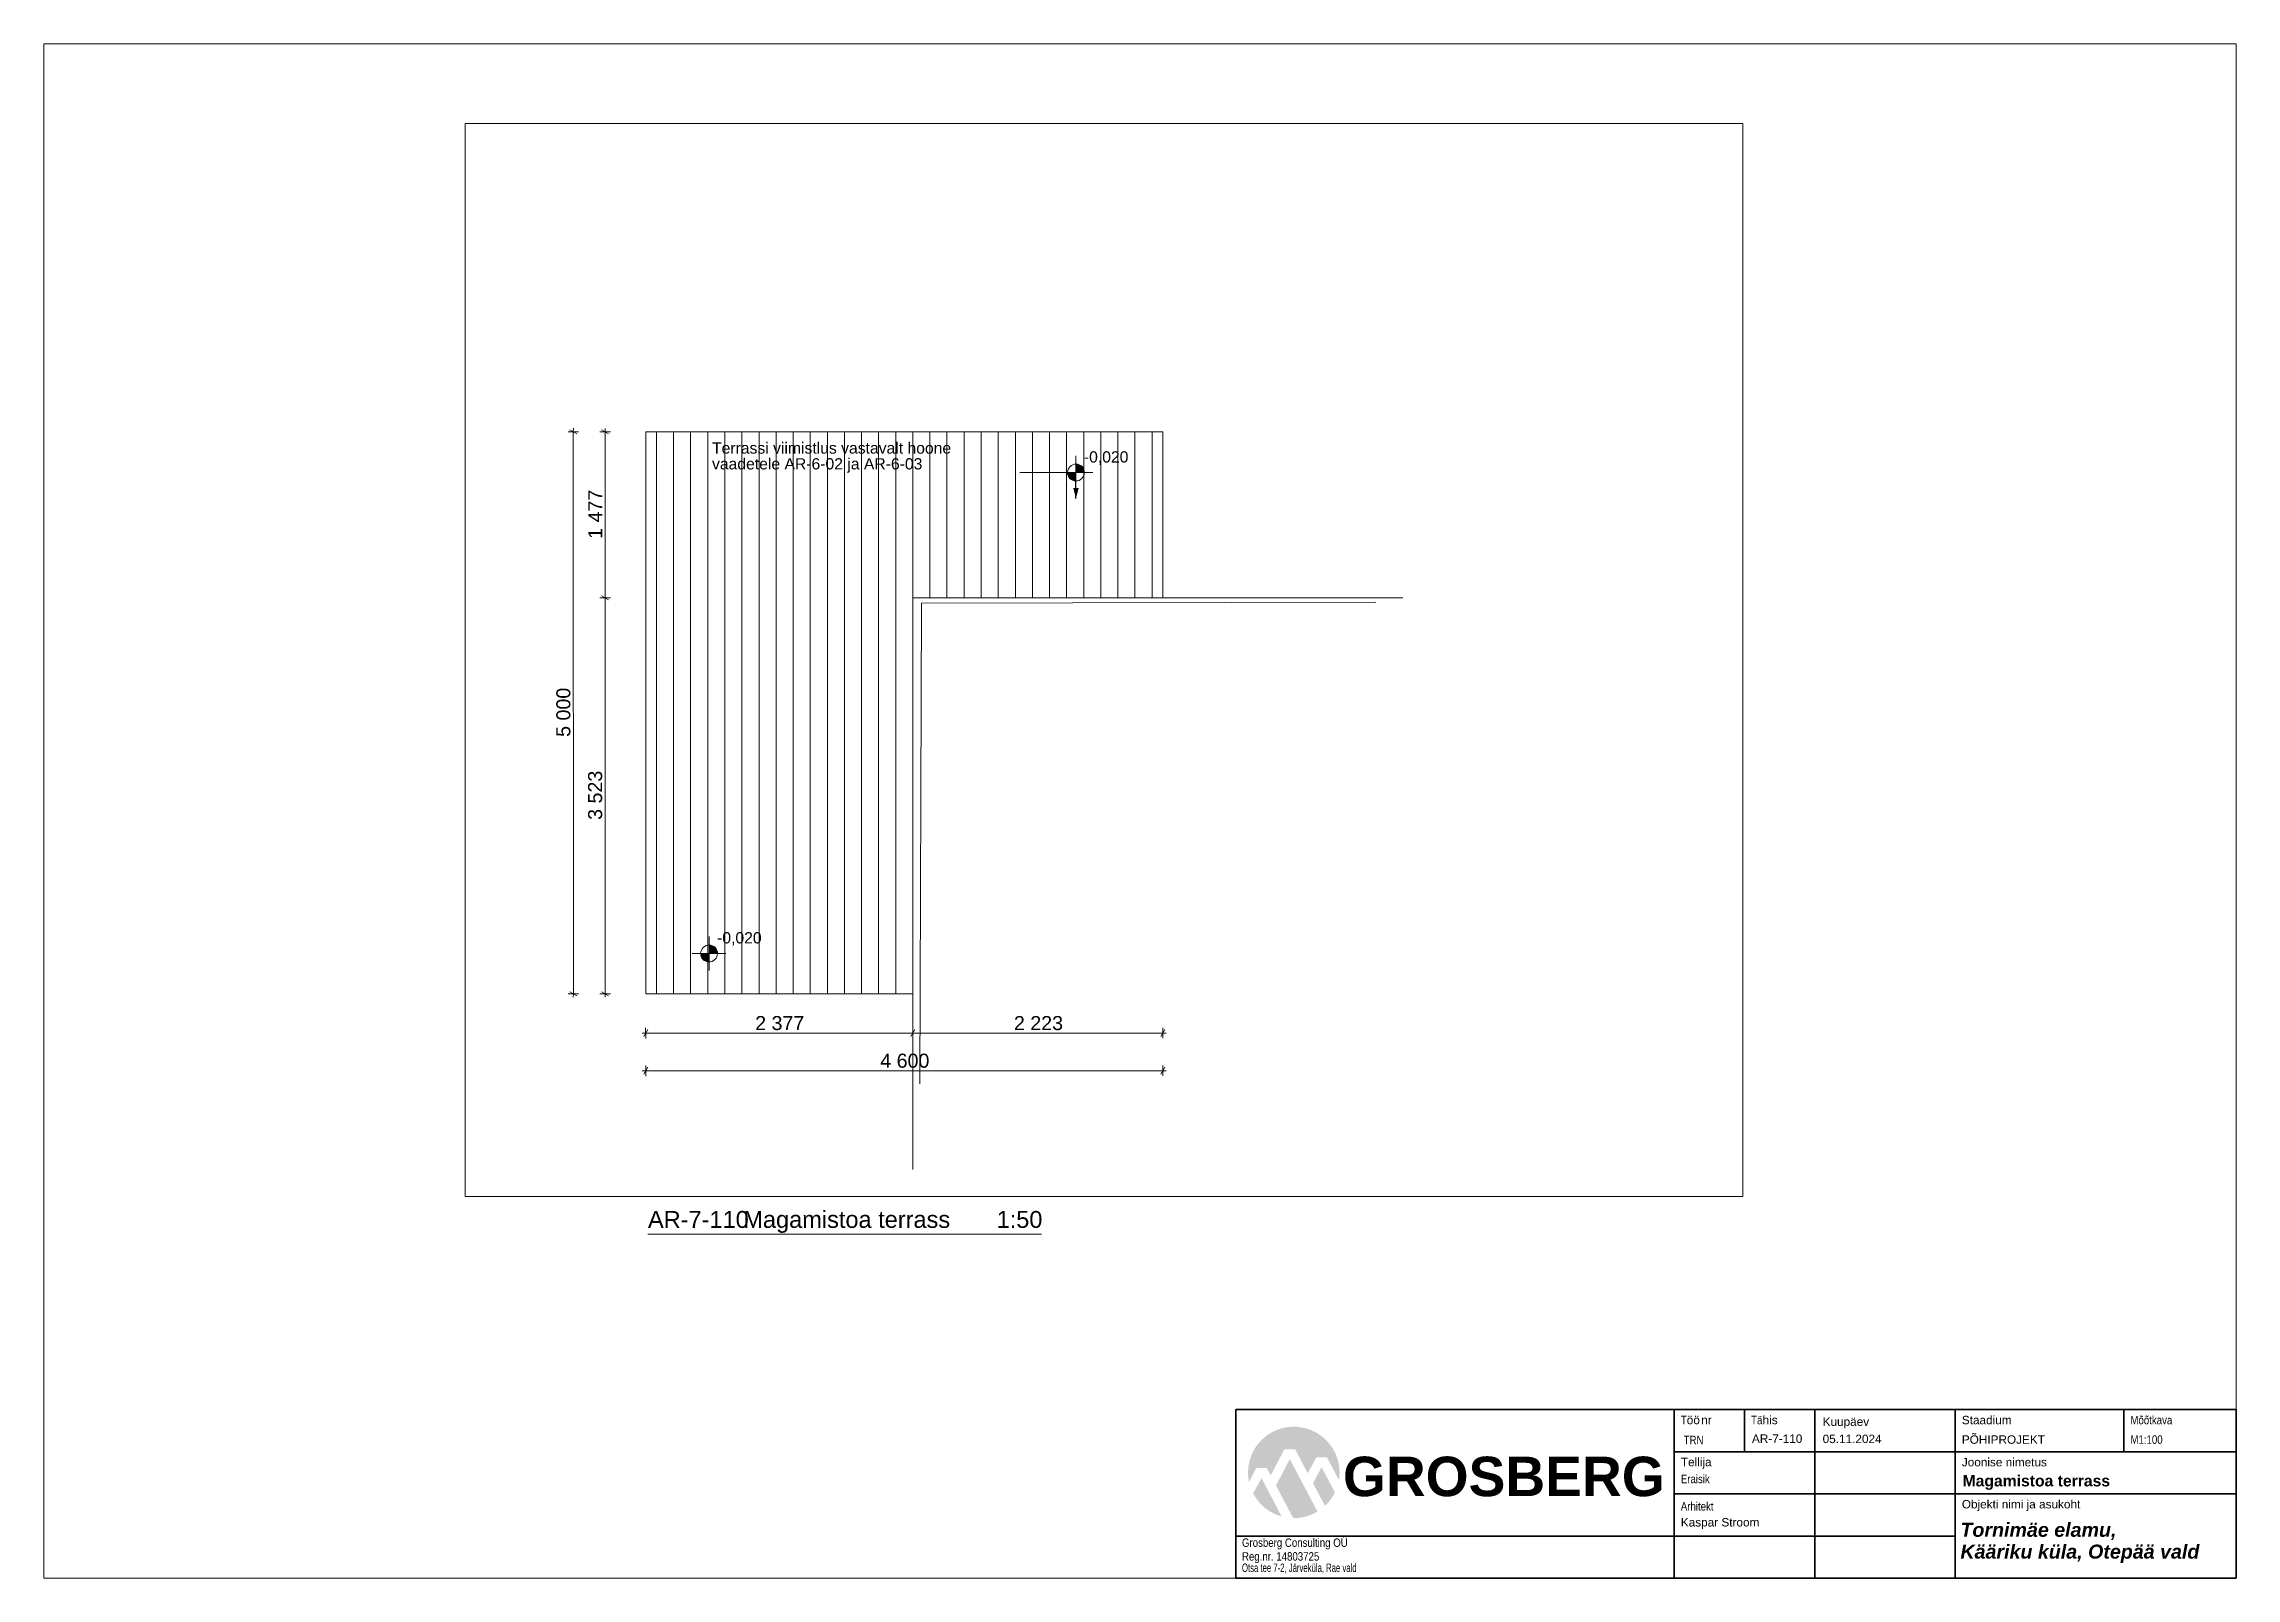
# Paper-space layout 'TRN_PP_AR-7-10_V01_Magamistoa-terrass' of a CAD drawing. Header units: millimetres. Extents: x 20 to 410, y 14 to 287.
# The model-space entities are those that its viewports show. They can reach past a viewport. Long polylines and large blocks are cut down to what shows.
import ezdxf

# ---------------------------------------------------------------- set-up
doc = ezdxf.new("R2010")
doc.units = ezdxf.units.MM
doc.header["$MEASUREMENT"] = 0
for name, pattern in [('Dashed', [211.666667, 105.833333, -105.833333]), ('Double Dashed', [546.805537, 264.583325, -105.833328, 70.555556, -105.833328]), ('Wipeout_Contour', [1000, 0, -1000])]:
    doc.linetypes.add(name, pattern=pattern)
for name, color, linetype, lineweight in [('0_Pen_No__1', 7, 'Continuous', 13), ('Annotation - General_Pen_No__1', 7, 'Continuous', 13), ('Annotation - Text.AR#1_Pen_No__21', 7, 'Continuous', 35), ('Dimensioning - General_Pen_No__1', 7, 'Continuous', 13), ('Drawing & Figure_Pen_No__1', 7, 'Continuous', 13), ('Drawing & Figure_Pen_No__7', 7, 'Continuous', 35), ('New_0_Pen_No__1', 7, 'Continuous', 13), ('New_0_Pen_No__2', 8, 'Continuous', 15), ('New_2D Drafting - General_Pen_No__1', 7, 'Continuous', 13), ('New_2D Drafting - General_Pen_No__19', 255, 'Continuous', 0), ('New_2D Drafting - General_Pen_No__2', 8, 'Continuous', 15), ('New_Dimensioning - General_Pen_No__1', 7, 'Continuous', 13), ('New_Interior - Furniture _Pen_No__1', 7, 'Continuous', 13), ('New_Structural - Bearing_Pen_No__1', 7, 'Continuous', 13), ('New_Structural - Bearing_Pen_No__101', 252, 'Continuous', 13), ('New_Structural - Bearing_Pen_No__19', 255, 'Continuous', 0)]:
    doc.layers.add(name, color=color, linetype=linetype, lineweight=lineweight)
doc.layers.add('Dimensioning - General', color=7, linetype='Continuous')
doc.layers.add('New_Structural - Bearing', color=7, linetype='Continuous')
for name, color, linetype, lineweight, true_color in [('Drawing & Figure_Pen_No__109', 7, 'Continuous', 13, 0xb4e4dc), ('Drawing & Figure_Pen_No__69', 7, 'Continuous', 20, 0x71cebe), ('New_Structural - Bearing_Pen_No__102', 7, 'Continuous', 13, 0xcccccc), ('New_Structural - Bearing_Pen_No__87', 7, 'Continuous', 20, 0x6a6a6a), ('New_Structural - Grid_Pen_No__61', 7, 'Continuous', 20, 0x6a6a6a)]:
    doc.layers.add(name, color=color, linetype=linetype, lineweight=lineweight, true_color=true_color)
doc.layers.add('NonPlottable_Drawing & Figure', color=7, linetype='Continuous', plot=False)
doc.styles.add('GENERATED_STYLE_1', font='')
doc.styles.add('GENERATED_STYLE_2', font='')
doc.styles.add('GENERATED_STYLE_3', font='')
doc.styles.add('GENERATED_STYLE_4', font='')
doc.styles.get('GENERATED_STYLE_1').set_extended_font_data('Arial')
doc.styles.get('GENERATED_STYLE_2').set_extended_font_data('Arial Narrow')
doc.styles.get('GENERATED_STYLE_3').set_extended_font_data('Arial', italic=True, bold=True)
doc.styles.get('GENERATED_STYLE_4').set_extended_font_data('Arial', bold=True)
doc.dimstyles.new('GENERATED_STYLE__1', dxfattribs={"dimtxt": 125, "dimasz": 47.5, "dimexe": 0.18, "dimexo": 0.0625, "dimgap": 0, "dimtad": 1, "dimdec": 0, "dimzin": 0, "dimdsep": 46, "dimtxsty": 'GENERATED_STYLE_1', "dimblk": 'ARROWHEAD_2', "dimblk1": 'ARROWHEAD_2', "dimblk2": 'ARROWHEAD_2', "dimcen": 0.09, "dimse1": 1, "dimse2": 1, "dimclrd": 7, "dimclre": 7, "dimclrt": 7, "dimadec": 0, "dimazin": 0, "dimtfac": 1, "dimtdec": 4, "dimtmove": 0, "dimatfit": 3, "dimfxl": 0, "dimtolj": 1, "dimtzin": 0, "dimarcsym": 0})
doc.dimstyles.new('GENERATED_STYLE__2', dxfattribs={"dimtxt": 0.18, "dimasz": 91.2, "dimexe": 0.18, "dimexo": 0.0625, "dimgap": 0, "dimtad": 0, "dimtih": 1, "dimtoh": 1, "dimdec": 4, "dimzin": 0, "dimdsep": 46, "dimcen": 0.09, "dimadec": 0, "dimazin": 0, "dimtfac": 1, "dimtdec": 4, "dimtmove": 0, "dimatfit": 3, "dimldrblk": 'ARROWHEAD_5', "dimfxl": 0, "dimtolj": 1, "dimtzin": 0, "dimarcsym": 0})

psp = doc.layouts.new('TRN_PP_AR-7-10_V01_Magamistoa-terrass')

# ---------------------------------------------------------------- texts
at = {"layer": 'Annotation - Text.AR#1_Pen_No__21', "color": 7, "linetype": 'Continuous', "lineweight": 35, "attachment_point": 1}
for s, insert, char_height, line_spacing_factor, style in [('\\A1;{\\pql;\\fArial|b1|i0|c0|p34;\\P\\pql;\\fArial|b0|i0|c0|p34;AR-7-110}', (323.86, 42.19), 1.5, 1.048214, 'GENERATED_STYLE_4'), ('\\A1;{\\pql;\\fArial|b0|i0|c0|p34;K\\fArial|b0|i0|c0|p34;uupäev\\P\\pql;\\fArial|b0|i0|c0|p34;05.11.2024}', (336.44, 42.59), 1.5, 1.222382, 'GENERATED_STYLE_1'), ('\\A1;{\\pql;\\fArial|b1|i0|c0|p34;\\P\\pql;\\fArial|b1|i0|c0|p34;Magamistoa terrass}', (361.33, 35.82), 2, 1.047912, 'GENERATED_STYLE_4')]:
    psp.add_mtext(s, dxfattribs=dict(at, insert=insert, char_height=char_height, line_spacing_factor=line_spacing_factor, style=style))
at = {"layer": 'Drawing & Figure_Pen_No__1', "color": 7, "lineweight": 13, "char_height": 3, "attachment_point": 1, "style": 'GENERATED_STYLE_1'}
for s, insert in [('\\A1;{\\pql;\\pt0;\\fArial|b0|i0|c0|p34;AR-7-110}', (127.47, 79.33)), ('\\A1;{\\pql;\\pt0;\\fArial|b0|i0|c0|p34;Magamistoa terrass}', (144.43, 79.33)), ('\\A1;{\\pql;\\pt0;\\fArial|b0|i0|c0|p34;1:50}', (189.49, 79.33))]:
    psp.add_mtext(s, dxfattribs=dict(at, insert=insert))
at = {"layer": 'Drawing & Figure_Pen_No__1', "color": 7, "linetype": 'Continuous', "lineweight": 13, "insert": (360.95, 16.72), "char_height": 2.5, "attachment_point": 7, "line_spacing_factor": 0.931425, "style": 'GENERATED_STYLE_3'}
psp.add_mtext('\\A1;{\\pql;\\fArial|b1|i1|c0|p34;Tornimäe \\fArial|b1|i1|c0|p34;elamu\\fArial|b1|i1|c0|p34;, \\P\\pql;\\fArial|b1|i1|c0|p34;Kääriku küla, Otepää vald}', dxfattribs=at)
at = {"layer": 'Drawing & Figure_Pen_No__69', "color": 123, "linetype": 'Continuous', "lineweight": 20, "true_color": 0x71cebe, "insert": (251.11, 28.49), "char_height": 7.0227, "attachment_point": 7, "style": 'GENERATED_STYLE_4'}
psp.add_mtext('\\A1;{\\pql;\\fArial|b1|i0|c0|p34;GROSBERG}', dxfattribs=at)
at = {"layer": 'Drawing & Figure_Pen_No__7', "color": 7, "linetype": 'Continuous', "lineweight": 35, "char_height": 1.4996, "attachment_point": 7}
for s, insert, style in [('\\A1;{\\pql;\\fArial|b0|i0|c0|p34;his}', (325.76, 41.37), 'GENERATED_STYLE_1'), ('\\A1;{\\pql;\\fArial|b0|i0|c0|p34;Staadium}', (361.2, 41.36), 'GENERATED_STYLE_1'), ('\\A1;{\\pql;\\fArial Narrow|b0|i0|c0|p34;Mõõtkava}', (391.19, 41.36), 'GENERATED_STYLE_2'), ('\\A1;{\\pql;\\fArial Narrow|b0|i0|c0|p34;T}', (311.21, 41.39), 'GENERATED_STYLE_2'), ('\\A1;{\\pql;\\fArial Narrow|b0|i0|c0|p34;TRN}', (311.71, 37.83), 'GENERATED_STYLE_2'), ('\\A1;{\\pql;\\fArial|b0|i0|c0|p34;öö}', (312.27, 41.37), 'GENERATED_STYLE_1'), ('\\A1;{\\pql;\\fArial|b0|i0|c0|p34; nr}', (314.25, 41.39), 'GENERATED_STYLE_1'), ('\\A1;{\\pql;\\fArial Narrow|b0|i0|c0|p34;T}', (323.71, 41.39), 'GENERATED_STYLE_2'), ('\\A1;{\\pql;\\fArial Narrow|b0|i0|c0|p34;ä}', (324.77, 41.36), 'GENERATED_STYLE_2'), ('\\A1;{\\pql;\\fArial|b0|i0|c0|p34;PÕHI\\fArial|b0|i0|c0|p34;PROJEKT}', (361.2, 37.89), 'GENERATED_STYLE_1'), ('\\A1;{\\pql;\\fArial Narrow|b0|i0|c0|p34;M1:100}', (391.19, 37.89), 'GENERATED_STYLE_2'), ('\\A1;{\\pql;\\fArial|b0|i0|c0|p34;Tellija}', (311.21, 33.46), 'GENERATED_STYLE_1'), ('\\A1;{\\pql;\\fArial|b0|i0|c0|p34;Joonise nimetus}', (361.2, 33.87), 'GENERATED_STYLE_1'), ('\\A1;{\\pql;\\fArial Narrow|b0|i0|c0|p34;Eraisik}', (311.21, 30.88), 'GENERATED_STYLE_2'), ('\\A1;{\\pql;\\fArial Narrow|b0|i0|c0|p34;A\\fArial Narrow|b0|i0|c0|p34;rhitekt}', (311.21, 26.01), 'GENERATED_STYLE_2'), ('\\A1;{\\pql;\\fArial|b0|i0|c0|p34;Objekti nimi ja asukoht}', (361.2, 25.96), 'GENERATED_STYLE_1'), ('\\A1;{\\pql;\\fArial|b0|i0|c0|p34;Kaspar Stroom}', (311.21, 22.74), 'GENERATED_STYLE_1'), ('\\A1;{\\pql;\\fArial Narrow|b0|i0|c0|p34;Grosberg Consulting OÜ}', (233.14, 19.12), 'GENERATED_STYLE_2'), ('\\A1;{\\W0.800000x;\\pql;\\fArial Narrow|b0|i0|c0|p34;Otsa tee 7-2, Järveküla, Rae vald}', (233.14, 14.82), 'GENERATED_STYLE_2'), ('\\A1;{\\pql;\\fArial Narrow|b0|i0|c0|p34;Reg.nr. 14803725}', (233.14, 16.67), 'GENERATED_STYLE_2')]:
    psp.add_mtext(s, dxfattribs=dict(at, insert=insert, style=style))

msp = doc.modelspace()

# ---------------------------------------------------------------- texts
at = {"layer": 'New_0_Pen_No__1', "color": 7, "linetype": 'Continuous', "lineweight": 13, "insert": (1315.8, 6344.6), "char_height": 100, "width": 2737.244, "attachment_point": 7, "rotation": 57.28022, "line_spacing_factor": 0.842563, "style": 'GENERATED_STYLE_1'}
msp.add_mtext('\\A1;{\\pql;\\fArial|b0|i0|c0|p34;Terrassi viimistlus vastavalt hoone vaadetele AR-6-02 ja AR-6-03}', dxfattribs=at)
at = {"layer": 'New_Dimensioning - General_Pen_No__1', "color": 7, "lineweight": 13, "char_height": 100, "attachment_point": 7, "rotation": 57.28022, "style": 'GENERATED_STYLE_1'}
for insert in [(3042.4, 9166.9), (4878.2, 4109.5)]:
    msp.add_mtext('\\A1;{\\pql;\\fArial|b0|i0|c0|p34;-0,020}', dxfattribs=dict(at, insert=insert))

# ---------------------------------------------------------------- blocks, each defined once
blk = doc.blocks.new('*X1')
at = {"layer": 'New_Structural - Bearing_Pen_No__1', "color": 7, "linetype": 'Continuous', "lineweight": 13}
for p, q in [((3873, 1369), (3878, 1355)), ((3876, 1375), (3890, 1376)), ((3754, 1185), (3760, 1170)), ((3758, 1190), (3773, 1191)), ((3771, 1211), (3777, 1196)), ((3775, 1216), (3790, 1218)), ((3788, 1238), (3794, 1223)), ((3792, 1243), (3807, 1244)), ((3805, 1264), (3811, 1249)), ((3809, 1269), (3824, 1270)), ((3822, 1290), (3828, 1276)), ((3826, 1296), (3841, 1297)), ((3839, 1317), (3845, 1302)), ((3842, 1322), (3858, 1323)), ((3856, 1343), (3861, 1328)), ((3859, 1348), (3875, 1349)), ((3622, 979), (3638, 980)), ((3636, 1000), (3641, 986)), ((3639, 1006), (3655, 1007)), ((3653, 1027), (3658, 1012)), ((3656, 1032), (3672, 1033)), ((3670, 1053), (3675, 1038)), ((3673, 1058), (3689, 1059)), ((3687, 1079), (3692, 1065)), ((3690, 1085), (3706, 1086)), ((3704, 1106), (3709, 1091)), ((3707, 1111), (3723, 1112)), ((3721, 1132), (3726, 1117)), ((3724, 1137), (3740, 1138)), ((3737, 1158), (3743, 1144)), ((3741, 1164), (3756, 1165)), ((3500, 789), (3506, 775)), ((3504, 795), (3519, 796)), ((3517, 816), (3523, 801)), ((3521, 821), (3536, 822)), ((3534, 842), (3540, 827)), ((3538, 847), (3553, 849)), ((3551, 868), (3557, 854)), ((3555, 874), (3570, 875)), ((3568, 895), (3574, 880)), ((3571, 900), (3587, 901)), ((3585, 921), (3590, 907)), ((3588, 926), (3604, 928)), ((3602, 948), (3607, 933)), ((3605, 953), (3621, 954)), ((3619, 974), (3624, 959)), ((3382, 605), (3387, 590)), ((3385, 610), (3401, 611)), ((3399, 631), (3404, 617)), ((3402, 636), (3418, 638)), ((3416, 658), (3421, 643)), ((3419, 663), (3435, 664)), ((3433, 684), (3438, 669)), ((3436, 689), (3452, 690)), ((3450, 710), (3455, 696)), ((3453, 716), (3469, 717)), ((3466, 737), (3472, 722)), ((3470, 742), (3485, 743)), ((3483, 763), (3489, 748)), ((3487, 768), (3502, 769)), ((3246, 394), (3252, 379)), ((3250, 399), (3265, 400)), ((3263, 420), (3269, 406)), ((3267, 426), (3282, 427)), ((3280, 447), (3286, 432)), ((3284, 452), (3299, 453)), ((3297, 473), (3303, 458)), ((3300, 478), (3316, 479)), ((3314, 499), (3319, 485)), ((3317, 505), (3333, 506)), ((3331, 526), (3336, 511)), ((3334, 531), (3350, 532)), ((3348, 552), (3353, 537)), ((3351, 557), (3367, 559)), ((3365, 578), (3370, 564)), ((3368, 584), (3384, 585)), ((3128, 209), (3133, 195)), ((3131, 215), (3147, 216)), ((3145, 236), (3150, 221)), ((3148, 241), (3164, 242)), ((3162, 262), (3167, 247)), ((3165, 267), (3181, 269)), ((3179, 289), (3184, 274)), ((3182, 294), (3198, 295)), ((3195, 315), (3201, 300)), ((3199, 320), (3214, 321)), ((3212, 341), (3218, 327)), ((3216, 347), (3231, 348)), ((3229, 368), (3235, 353)), ((3233, 373), (3248, 374)), ((2996, 4), (3011, 5)), ((3009, 25), (3015, 10)), ((3013, 30), (3028, 31)), ((3026, 51), (3032, 37)), ((3029, 57), (3045, 58)), ((3043, 78), (3048, 63)), ((3046, 83), (3062, 84)), ((3060, 104), (3065, 89)), ((3063, 109), (3079, 110)), ((3077, 130), (3082, 116)), ((3080, 136), (3096, 137)), ((3094, 157), (3099, 142)), ((3097, 162), (3113, 163)), ((3111, 183), (3116, 168)), ((3114, 188), (3130, 189)), ((2874, -186), (2879, -201)), ((2877, -181), (2893, -180)), ((2891, -160), (2896, -174)), ((2894, -154), (2910, -153)), ((2908, -133), (2913, -148)), ((2911, -128), (2927, -127)), ((2924, -107), (2930, -122)), ((2928, -102), (2943, -101)), ((2941, -81), (2947, -95)), ((2945, -75), (2960, -74)), ((2958, -54), (2964, -69)), ((2962, -49), (2977, -48)), ((2975, -28), (2981, -43)), ((2979, -23), (2994, -21)), ((2992, -1), (2998, -16)), ((2755, -371), (2761, -385)), ((2759, -365), (2774, -364)), ((2772, -344), (2778, -359)), ((2775, -339), (2791, -338)), ((2789, -318), (2794, -332)), ((2792, -313), (2808, -311)), ((2806, -291), (2811, -306)), ((2809, -286), (2825, -285)), ((2823, -265), (2828, -280)), ((2826, -260), (2842, -259)), ((2840, -239), (2845, -253)), ((2843, -233), (2859, -232)), ((2857, -212), (2862, -227)), ((2860, -207), (2876, -206)), ((2620, -581), (2625, -596)), ((2623, -576), (2639, -575)), ((2637, -555), (2642, -570)), ((2640, -550), (2656, -549)), ((2653, -529), (2659, -543)), ((2657, -523), (2673, -522)), ((2670, -502), (2676, -517)), ((2674, -497), (2689, -496)), ((2687, -476), (2693, -491)), ((2691, -471), (2706, -470)), ((2704, -450), (2710, -464)), ((2708, -444), (2723, -443)), ((2721, -423), (2727, -438)), ((2725, -418), (2740, -417)), ((2738, -397), (2744, -412)), ((2742, -392), (2757, -390)), ((2501, -766), (2507, -781)), ((2504, -761), (2520, -760)), ((2518, -740), (2523, -754)), ((2521, -734), (2537, -733)), ((2535, -713), (2540, -728)), ((2538, -708), (2554, -707)), ((2552, -687), (2557, -702)), ((2555, -682), (2571, -680)), ((2569, -661), (2574, -675)), ((2572, -655), (2588, -654)), ((2586, -634), (2591, -649)), ((2589, -629), (2605, -628)), ((2603, -608), (2608, -622)), ((2606, -603), (2622, -601)), ((2369, -972), (2385, -970)), ((2383, -950), (2388, -965)), ((2386, -945), (2402, -944)), ((2399, -924), (2405, -939)), ((2403, -919), (2418, -918)), ((2416, -898), (2422, -912)), ((2420, -892), (2435, -891)), ((2433, -871), (2439, -886)), ((2437, -866), (2452, -865)), ((2450, -845), (2456, -860)), ((2454, -840), (2469, -839)), ((2467, -819), (2473, -833)), ((2471, -813), (2486, -812)), ((2484, -792), (2490, -807)), ((2488, -787), (2503, -786)), ((2349, -1003), (2354, -1018)), ((2351, -1023), (2351, -1023)), ((2352, -998), (2368, -997)), ((2366, -977), (2371, -992))]:
    blk.add_line(p, q, dxfattribs=at)
for centre, start, end in [((3858, 1364), 20.4103, 274.1501), ((3875, 1390), 162.2068, 274.1501), ((3740, 1179), 20.4103, 274.1501), ((3757, 1206), 20.4103, 274.1501), ((3774, 1232), 20.4103, 274.1501), ((3775, 1176), 200.4103, 327.2802), ((3775, 1176), 327.2802, 94.1501), ((3791, 1258), 20.4103, 274.1501), ((3791, 1202), 200.4103, 327.2802), ((3791, 1202), 327.2802, 94.1501), ((3807, 1285), 20.4103, 274.1501), ((3808, 1228), 200.4103, 327.2802), ((3808, 1228), 327.2802, 94.1501), ((3824, 1311), 20.4103, 274.1501), ((3825, 1255), 200.4103, 327.2802), ((3825, 1255), 327.2802, 94.1501), ((3841, 1338), 20.4103, 274.1501), ((3842, 1281), 200.4103, 327.2802), ((3842, 1281), 327.2802, 94.1501), ((3859, 1307), 200.4103, 327.2802), ((3859, 1307), 327.2802, 94.1501), ((3876, 1334), 200.4103, 327.2802), ((3876, 1334), 327.2802, 94.1501), ((3893, 1360), 200.4103, 327.2802), ((3893, 1360), 327.2802, 15.2182), ((3604, 968), 20.4103, 274.1501), ((3621, 995), 20.4103, 274.1501), ((3638, 1021), 20.4103, 274.1501), ((3639, 965), 327.2802, 94.1501), ((3655, 1048), 20.4103, 274.1501), ((3656, 991), 200.4103, 327.2802), ((3656, 991), 327.2802, 94.1501), ((3672, 1074), 20.4103, 274.1501), ((3673, 1017), 200.4103, 327.2802), ((3673, 1017), 327.2802, 94.1501), ((3689, 1100), 20.4103, 274.1501), ((3690, 1044), 200.4103, 327.2802), ((3690, 1044), 327.2802, 94.1501), ((3706, 1127), 20.4103, 274.1501), ((3707, 1070), 200.4103, 327.2802), ((3707, 1070), 327.2802, 94.1501), ((3723, 1153), 20.4103, 274.1501), ((3724, 1096), 200.4103, 327.2802), ((3724, 1096), 327.2802, 94.1501), ((3741, 1123), 200.4103, 327.2802), ((3741, 1123), 327.2802, 94.1501), ((3758, 1149), 200.4103, 327.2802), ((3758, 1149), 327.2802, 94.1501), ((3486, 784), 20.4103, 274.1501), ((3503, 810), 20.4103, 274.1501), ((3520, 837), 20.4103, 274.1501), ((3520, 780), 327.2802, 94.1501), ((3536, 863), 20.4103, 274.1501), ((3537, 807), 200.4103, 327.2802), ((3537, 807), 327.2802, 94.1501), ((3553, 889), 20.4103, 274.1501), ((3554, 833), 200.4103, 327.2802), ((3554, 833), 327.2802, 94.1501), ((3570, 916), 20.4103, 274.1501), ((3571, 859), 200.4103, 327.2802), ((3571, 859), 327.2802, 94.1501), ((3587, 942), 20.4103, 274.1501), ((3588, 886), 200.4103, 327.2802), ((3588, 886), 327.2802, 94.1501), ((3605, 912), 200.4103, 327.2802), ((3605, 912), 327.2802, 94.1501), ((3622, 938), 200.4103, 327.2802), ((3622, 938), 327.2802, 94.1501), ((3639, 965), 200.4103, 327.2802), ((3350, 573), 20.4103, 274.1501), ((3367, 599), 20.4103, 274.1501), ((3384, 626), 20.4103, 274.1501), ((3401, 652), 20.4103, 274.1501), ((3402, 596), 200.4103, 327.2802), ((3402, 596), 327.2802, 94.1501), ((3418, 678), 20.4103, 274.1501), ((3419, 622), 200.4103, 327.2802), ((3419, 622), 327.2802, 94.1501), ((3435, 705), 20.4103, 274.1501), ((3436, 648), 200.4103, 327.2802), ((3436, 648), 327.2802, 94.1501), ((3452, 731), 20.4103, 274.1501), ((3453, 675), 200.4103, 327.2802), ((3453, 675), 327.2802, 94.1501), ((3469, 758), 20.4103, 274.1501), ((3470, 701), 200.4103, 327.2802), ((3470, 701), 327.2802, 94.1501), ((3487, 727), 200.4103, 327.2802), ((3487, 727), 327.2802, 94.1501), ((3504, 754), 200.4103, 327.2802), ((3504, 754), 327.2802, 94.1501), ((3520, 780), 200.4103, 327.2802), ((3232, 388), 20.4103, 274.1501), ((3249, 415), 20.4103, 274.1501), ((3265, 441), 20.4103, 274.1501), ((3266, 385), 327.2802, 94.1501), ((3282, 468), 20.4103, 274.1501), ((3283, 411), 200.4103, 327.2802), ((3283, 411), 327.2802, 94.1501), ((3299, 494), 20.4103, 274.1501), ((3300, 437), 200.4103, 327.2802), ((3300, 437), 327.2802, 94.1501), ((3316, 520), 20.4103, 274.1501), ((3317, 464), 200.4103, 327.2802), ((3317, 464), 327.2802, 94.1501), ((3333, 547), 20.4103, 274.1501), ((3334, 490), 200.4103, 327.2802), ((3334, 490), 327.2802, 94.1501), ((3351, 517), 200.4103, 327.2802), ((3351, 517), 327.2802, 94.1501), ((3368, 543), 200.4103, 327.2802), ((3368, 543), 327.2802, 94.1501), ((3385, 569), 200.4103, 327.2802), ((3385, 569), 327.2802, 94.1501), ((3113, 204), 20.4103, 274.1501), ((3130, 230), 20.4103, 274.1501), ((3147, 257), 20.4103, 274.1501), ((3148, 200), 327.2802, 94.1501), ((3164, 283), 20.4103, 274.1501), ((3165, 227), 200.4103, 327.2802), ((3165, 227), 327.2802, 94.1501), ((3181, 309), 20.4103, 274.1501), ((3182, 253), 200.4103, 327.2802), ((3182, 253), 327.2802, 94.1501), ((3198, 336), 20.4103, 274.1501), ((3199, 279), 200.4103, 327.2802), ((3199, 279), 327.2802, 94.1501), ((3215, 362), 20.4103, 274.1501), ((3216, 306), 200.4103, 327.2802), ((3216, 306), 327.2802, 94.1501), ((3233, 332), 200.4103, 327.2802), ((3233, 332), 327.2802, 94.1501), ((3249, 358), 200.4103, 327.2802), ((3249, 358), 327.2802, 94.1501), ((3266, 385), 200.4103, 327.2802), ((2978, -7), 20.4103, 274.1501), ((2994, 19), 20.4103, 274.1501), ((3011, 46), 20.4103, 274.1501), ((3012, -11), 327.2802, 94.1501), ((3028, 72), 20.4103, 274.1501), ((3029, 16), 200.4103, 327.2802), ((3029, 16), 327.2802, 94.1501), ((3045, 99), 20.4103, 274.1501), ((3046, 42), 200.4103, 327.2802), ((3046, 42), 327.2802, 94.1501), ((3062, 125), 20.4103, 274.1501), ((3063, 68), 200.4103, 327.2802), ((3063, 68), 327.2802, 94.1501), ((3079, 151), 20.4103, 274.1501), ((3080, 95), 200.4103, 327.2802), ((3080, 95), 327.2802, 94.1501), ((3096, 178), 20.4103, 274.1501), ((3097, 121), 200.4103, 327.2802), ((3097, 121), 327.2802, 94.1501), ((3114, 147), 200.4103, 327.2802), ((3114, 147), 327.2802, 94.1501), ((3131, 174), 200.4103, 327.2802), ((3131, 174), 327.2802, 94.1501), ((3148, 200), 200.4103, 327.2802), ((2859, -191), 20.4103, 274.1501), ((2876, -165), 20.4103, 274.1501), ((2893, -139), 20.4103, 274.1501), ((2894, -195), 327.2802, 94.1501), ((2910, -112), 20.4103, 274.1501), ((2911, -169), 200.4103, 327.2802), ((2911, -169), 327.2802, 94.1501), ((2927, -86), 20.4103, 274.1501), ((2928, -142), 200.4103, 327.2802), ((2928, -142), 327.2802, 94.1501), ((2944, -60), 20.4103, 274.1501), ((2945, -116), 200.4103, 327.2802), ((2945, -116), 327.2802, 94.1501), ((2961, -33), 20.4103, 274.1501), ((2962, -90), 200.4103, 327.2802), ((2962, -90), 327.2802, 94.1501), ((2978, -63), 200.4103, 327.2802), ((2978, -63), 327.2802, 94.1501), ((2995, -37), 200.4103, 327.2802), ((2995, -37), 327.2802, 94.1501), ((3012, -11), 200.4103, 327.2802), ((2723, -402), 20.4103, 274.1501), ((2740, -376), 20.4103, 274.1501), ((2757, -350), 20.4103, 274.1501), ((2774, -323), 20.4103, 274.1501), ((2775, -380), 200.4103, 327.2802), ((2775, -380), 327.2802, 94.1501), ((2791, -297), 20.4103, 274.1501), ((2792, -353), 200.4103, 327.2802), ((2792, -353), 327.2802, 94.1501), ((2808, -271), 20.4103, 274.1501), ((2809, -327), 200.4103, 327.2802), ((2809, -327), 327.2802, 94.1501), ((2825, -244), 20.4103, 274.1501), ((2826, -301), 200.4103, 327.2802), ((2826, -301), 327.2802, 94.1501), ((2842, -218), 20.4103, 274.1501), ((2843, -274), 200.4103, 327.2802), ((2843, -274), 327.2802, 94.1501), ((2860, -248), 200.4103, 327.2802), ((2860, -248), 327.2802, 94.1501), ((2877, -222), 200.4103, 327.2802), ((2877, -222), 327.2802, 94.1501), ((2894, -195), 200.4103, 327.2802), ((2605, -587), 20.4103, 274.1501), ((2622, -561), 20.4103, 274.1501), ((2639, -534), 20.4103, 274.1501), ((2640, -591), 327.2802, 94.1501), ((2656, -508), 20.4103, 274.1501), ((2657, -564), 200.4103, 327.2802), ((2657, -564), 327.2802, 94.1501), ((2673, -481), 20.4103, 274.1501), ((2674, -538), 200.4103, 327.2802), ((2674, -538), 327.2802, 94.1501), ((2690, -455), 20.4103, 274.1501), ((2691, -512), 200.4103, 327.2802), ((2691, -512), 327.2802, 94.1501), ((2707, -429), 20.4103, 274.1501), ((2708, -485), 200.4103, 327.2802), ((2708, -485), 327.2802, 94.1501), ((2724, -459), 200.4103, 327.2802), ((2724, -459), 327.2802, 94.1501), ((2741, -432), 200.4103, 327.2802), ((2741, -432), 327.2802, 94.1501), ((2758, -406), 200.4103, 327.2802), ((2758, -406), 327.2802, 94.1501), ((2486, -771), 20.4103, 274.1501), ((2503, -745), 20.4103, 274.1501), ((2520, -719), 20.4103, 274.1501), ((2521, -775), 327.2802, 94.1501), ((2537, -692), 20.4103, 274.1501), ((2538, -749), 200.4103, 327.2802), ((2538, -749), 327.2802, 94.1501), ((2554, -666), 20.4103, 274.1501), ((2555, -722), 200.4103, 327.2802), ((2555, -722), 327.2802, 94.1501), ((2571, -640), 20.4103, 274.1501), ((2572, -696), 200.4103, 327.2802), ((2572, -696), 327.2802, 94.1501), ((2588, -613), 20.4103, 274.1501), ((2589, -670), 200.4103, 327.2802), ((2589, -670), 327.2802, 94.1501), ((2606, -643), 200.4103, 327.2802), ((2606, -643), 327.2802, 94.1501), ((2623, -617), 200.4103, 327.2802), ((2623, -617), 327.2802, 94.1501), ((2640, -591), 200.4103, 327.2802), ((2351, -982), 20.4103, 274.1501), ((2368, -956), 20.4103, 274.1501), ((2385, -930), 20.4103, 274.1501), ((2386, -986), 327.2802, 94.1501), ((2402, -903), 20.4103, 274.1501), ((2403, -960), 200.4103, 327.2802), ((2403, -960), 327.2802, 94.1501), ((2419, -877), 20.4103, 274.1501), ((2420, -933), 200.4103, 327.2802), ((2420, -933), 327.2802, 94.1501), ((2436, -850), 20.4103, 274.1501), ((2437, -907), 200.4103, 327.2802), ((2437, -907), 327.2802, 94.1501), ((2453, -824), 20.4103, 274.1501), ((2453, -881), 200.4103, 327.2802), ((2453, -881), 327.2802, 94.1501), ((2469, -798), 20.4103, 274.1501), ((2470, -854), 200.4103, 327.2802), ((2470, -854), 327.2802, 94.1501), ((2487, -828), 200.4103, 327.2802), ((2487, -828), 327.2802, 94.1501), ((2504, -802), 200.4103, 327.2802), ((2504, -802), 327.2802, 94.1501), ((2521, -775), 200.4103, 327.2802), ((2334, -1009), 20.4103, 158.9131), ((2352, -1039), 20.2544, 94.1501), ((2369, -1012), 200.4103, 327.2802), ((2369, -1012), 327.2802, 94.1501), ((2386, -986), 200.4103, 327.2802)]:
    blk.add_arc(centre, 15.7, start, end, dxfattribs=at)
blk = doc.blocks.new('*D2')
at = {"layer": 'Dimensioning - General_Pen_No__1', "color": 7, "linetype": 'Continuous', "lineweight": 13}
for p, q in [((1737, 4943), (495, 5742)), ((1705, 4927), (1769, 4960)), ((1763, 4983), (1712, 4904)), ((4701, 3039), (1737, 4943)), ((4669, 3023), (4733, 3056)), ((4727, 3079), (4676, 3000)), ((4727, 3023), (4701, 3039))]:
    blk.add_line(p, q, dxfattribs=at)
at = {"layer": 'Dimensioning - General_Pen_No__1', "color": 7, "lineweight": 13, "insert": (3386, 3855), "char_height": 125, "attachment_point": 7, "rotation": 147.2802, "style": 'GENERATED_STYLE_1'}
blk.add_mtext('\\A1;{\\pql;\\fArial|b0|i0|c0|p34;3\xa0523}', dxfattribs=at)
blk = doc.blocks.new('ARROWHEAD_2')
at = {"color": 0, "linetype": 'Continuous', "lineweight": 0}
for p, q in [((0, 0), (-1, 0)), ((-0.38, -0.66), (0.38, 0.66))]:
    blk.add_line(p, q, dxfattribs=at)
blk = doc.blocks.new('*D4')
at = {"layer": 'Dimensioning - General_Pen_No__1', "color": 7, "linetype": 'Continuous', "lineweight": 13}
for p, q in [((527, 5758), (463, 5725)), ((520, 5781), (469, 5702)), ((495, 5742), (469, 5758)), ((1737, 4943), (495, 5742)), ((1705, 4927), (1769, 4960))]:
    blk.add_line(p, q, dxfattribs=at)
at = {"layer": 'Dimensioning - General_Pen_No__1', "color": 7, "lineweight": 13, "insert": (1282, 5206), "char_height": 125, "attachment_point": 7, "rotation": 147.2802, "style": 'GENERATED_STYLE_1'}
blk.add_mtext('\\A1;{\\pql;\\fArial|b0|i0|c0|p34;1\xa0477}', dxfattribs=at)
blk = doc.blocks.new('*D5')
at = {"layer": 'Dimensioning - General_Pen_No__1', "color": 7, "linetype": 'Continuous', "lineweight": 13}
for p, q in [((5190, 3154), (6475, 5154)), ((6459, 5186), (6492, 5122)), ((5230, 3129), (5151, 3179)), ((5174, 3186), (5207, 3122)), ((5174, 3128), (5190, 3154))]:
    blk.add_line(p, q, dxfattribs=at)
at = {"layer": 'Dimensioning - General_Pen_No__1', "color": 7, "lineweight": 13, "insert": (5696, 3987), "char_height": 125, "attachment_point": 7, "rotation": 57.2802, "style": 'GENERATED_STYLE_1'}
blk.add_mtext('\\A1;{\\pql;\\fArial|b0|i0|c0|p34;2\xa0377}', dxfattribs=at)
blk = doc.blocks.new('*D6')
at = {"layer": 'Dimensioning - General_Pen_No__1', "color": 7, "linetype": 'Continuous', "lineweight": 13}
for p, q in [((6475, 5154), (7677, 7024)), ((7716, 6999), (7637, 7049)), ((7693, 6992), (7660, 7056)), ((7677, 7024), (7693, 7050)), ((5190, 3154), (6475, 5154)), ((6515, 5128), (6436, 5179)), ((6459, 5186), (6492, 5122))]:
    blk.add_line(p, q, dxfattribs=at)
at = {"layer": 'Dimensioning - General_Pen_No__1', "color": 7, "lineweight": 13, "insert": (6940, 5923), "char_height": 125, "attachment_point": 7, "rotation": 57.2802, "style": 'GENERATED_STYLE_1'}
blk.add_mtext('\\A1;{\\pql;\\fArial|b0|i0|c0|p34;2\xa0223}', dxfattribs=at)
blk = doc.blocks.new('*D7')
at = {"layer": 'Dimensioning - General_Pen_No__1', "color": 7, "linetype": 'Continuous', "lineweight": 13}
for p, q in [((374, 5521), (310, 5488)), ((342, 5504), (316, 5521)), ((367, 5544), (317, 5465)), ((4549, 2802), (342, 5504)), ((4517, 2785), (4581, 2818)), ((4574, 2841), (4523, 2762)), ((4574, 2785), (4549, 2802))]:
    blk.add_line(p, q, dxfattribs=at)
at = {"layer": 'Dimensioning - General_Pen_No__1', "color": 7, "lineweight": 13, "insert": (2612, 4016), "char_height": 125, "attachment_point": 7, "rotation": 147.2802, "style": 'GENERATED_STYLE_1'}
blk.add_mtext('\\A1;{\\pql;\\fArial|b0|i0|c0|p34;5\xa0000}', dxfattribs=at)
blk = doc.blocks.new('*D8')
at = {"layer": 'Dimensioning - General_Pen_No__1', "color": 7, "linetype": 'Continuous', "lineweight": 13}
for p, q in [((5472, 2973), (7959, 6843)), ((7998, 6818), (7919, 6868)), ((7975, 6811), (7942, 6875)), ((7959, 6843), (7975, 6869)), ((5512, 2948), (5433, 2998)), ((5456, 3005), (5489, 2941)), ((5456, 2947), (5472, 2973))]:
    blk.add_line(p, q, dxfattribs=at)
at = {"layer": 'Dimensioning - General_Pen_No__1', "color": 7, "lineweight": 13, "insert": (6579, 4742), "char_height": 125, "attachment_point": 7, "rotation": 57.2802, "style": 'GENERATED_STYLE_1'}
blk.add_mtext('\\A1;{\\pql;\\fArial|b0|i0|c0|p34;4\xa0600}', dxfattribs=at)
blk = doc.blocks.new('ARROWHEAD_5')
at = {"linetype": 'Continuous', "lineweight": 0}
blk.add_hatch(color=0, dxfattribs=at).paths.add_polyline_path([(-1, 0.2679), (0, 0), (-1, -0.2679)])
at = {"color": 0, "linetype": 'Continuous', "lineweight": 0}
blk.add_line((0, 0), (-1, 0), dxfattribs=at)

# ---------------------------------------------------------------- dimensions: what is measured, and where the dimension line sits
at = {"layer": 'Dimensioning - General', "color": 7, "linetype": 'Continuous', "lineweight": 13}
for base, p1, p2, angle, picture, middle, turn in [((494.6, 5741.8), (4418.8, 9117.2), (689.7, 6045.5), 147.28022, '*D4', (1067.8, 5269.5), 147.28022), ((1737.2, 4943.4), (4896.3, 3342.8), (4418.8, 9117.2), 147.28022, '*D2', (3171.1, 3918.2), 147.28022), ((7676.9, 7024), (3217.2, 7246.9), (4418.8, 9117.2), 57.28022, '*D6', (7003, 6137), 57.28022), ((6475.3, 5153.7), (4896.3, 3342.8), (3217.2, 7246.9), 57.28022, '*D5', (5759.8, 4201.9), 57.28022), ((7958.5, 6843), (5190.5, 3153.9), (7676.9, 7024), 57.28022, '*D8', (6642.2, 4956.1), 57.28022), ((342, 5504.2), (4701.2, 3039.2), (494.6, 5741.8), 147.28022, '*D7', (2397.2, 4079.8), 147.28022)]:
    dim = msp.add_linear_dim(base=base, p1=p1, p2=p2, angle=angle, dimstyle='GENERATED_STYLE__1', dxfattribs=at)
    dim.commit()
    dim.dimension.update_dxf_attribs({"geometry": picture, "text_midpoint": middle, "dimtype": 160, "text_rotation": turn})

# ---------------------------------------------------------------- hatches: boundary and pattern name
at = {"layer": 'New_2D Drafting - General_Pen_No__19', "linetype": 'Continuous', "lineweight": 0}
msp.add_hatch(color=255, dxfattribs=at).paths.add_polyline_path([(3445.6, 1661.4, 0.40531), (3463.4, 1375.4, 0.5065129), (3788.7, 1441)])
at = {"layer": 'New_Dimensioning - General_Pen_No__1', "linetype": 'Continuous', "lineweight": 13}
for points in [[(3063.6, 9069.5), (3104.1, 9132.6), (3076.9, 9143.4), (3047.6, 9142.8), (3020.8, 9131.1), (3000.5, 9110.1)], [(3063.6, 9069.5), (3023, 9006.4), (3050.3, 8995.7), (3079.5, 8996.3), (3106.4, 9007.9), (3126.7, 9029)], [(4899.6, 4011.2), (4940.2, 4074.3), (4913, 4085), (4883.7, 4084.5), (4856.9, 4072.8), (4836.5, 4051.8)], [(4899.6, 4011.2), (4859.1, 3948.1), (4886.3, 3937.4), (4915.6, 3938), (4942.4, 3949.6), (4962.7, 3970.7)]]:
    msp.add_hatch(color=7, dxfattribs=at).paths.add_polyline_path(points)
at = {"layer": 'New_Structural - Bearing_Pen_No__1', "linetype": 'Continuous', "lineweight": 13}
h = msp.add_hatch(dxfattribs=at)
h.set_pattern_fill('Wood_0001', style=0, pattern_type=2)
h.set_pattern_definition([(10, (0, 0), (-7.81417, 44.31635), [])])
h.paths.add_polyline_path([(743.8, 3397.2), (-280.7, 1802.5), (-263.1, 1791.2), (761.5, 3385.9)])
h = msp.add_hatch(dxfattribs=at)
h.set_pattern_fill('Batt_Insulation_0001', style=0, pattern_type=2)
h.set_pattern_definition([(60, (0, 0), (-64.9519, 37.5), []), (120, (0, 0), (64.9519, 37.5), [])])
h.paths.add_polyline_path([(-206.7, 1754.9), (-38.4, 1646.8), (986.2, 3241.6), (817.9, 3349.7)])
h = msp.add_hatch(dxfattribs=at)
h.set_pattern_fill('Lightweight_Concrete_0001', style=0, pattern_type=2)
h.set_pattern_definition([(0, (0, 0), (0, 389.71), [24.375, -200.625]), (0, (112.5, 194.86), (0, 389.71), [24.375, -200.625]), (60, (0, 0), (-337.5, 194.856), [24.375, -200.625]), (60, (225, 0), (-337.5, 194.856), [24.375, -200.625]), (120, (24.37, 0), (337.5, 194.856), [24.375, -200.625]), (120, (249.38, 0), (337.5, 194.856), [24.375, -200.625]), (0, (0, 37.5), (0, 75), [0, -75, 0, -112.5]), (45, (37.5, 37.5), (-53.033, 53.033), [0, -56.25, 0, -93.75])])
h.paths.add_polyline_path([(-38.4, 1646.8), (121.4, 1544.1), (1146, 3138.9), (986.2, 3241.6)])
at = {"layer": 'New_Structural - Bearing_Pen_No__102', "linetype": 'Continuous', "lineweight": 13, "true_color": 0xcccccc}
h = msp.add_hatch(dxfattribs=at)
h.set_pattern_fill('Plank_Floor_0001', color=254, style=0, pattern_type=2)
h.set_pattern_definition([(327.2802, (1533.6, 5978.77), (81.8484, 128.0814), [])])
h.paths.add_polyline_path([(6181.2, 5342.7), (3217.2, 7246.9), (4418.8, 9117.2), (3176.2, 9915.6), (689.7, 6045.5), (4896.3, 3342.8)])
h = msp.add_hatch(dxfattribs=at)
h.set_pattern_fill('Plank_Floor_0001', color=254, style=0, pattern_type=2)
h.set_pattern_definition([(327.2802, (-3165.94, -1335.95), (81.8484, 128.0814), [])])
h.paths.add_polyline_path([(1494.1, -1952.7), (-1450.6, -60.8), (-261.4, 1790.1), (-1523.4, 2600.9), (-3793.6, -932.7), (413, -3635.3)])

# ---------------------------------------------------------------- linework, layer by layer
at = {"layer": 'New_0_Pen_No__1', "color": 7, "linetype": 'Dashed', "lineweight": 13}
for p, q in [((3217.2, 7246.9), (5573.1, 10913.9)), ((7496.5, 4497.9), (3217.2, 7246.9))]:
    msp.add_line(p, q, dxfattribs=at)
at = {"layer": 'New_2D Drafting - General_Pen_No__1', "color": 7, "linetype": 'Continuous', "lineweight": 13}
msp.add_line((2743.1, -1246.7), (4270.9, 1131.2), dxfattribs=at)
msp.add_lwpolyline([(3788.7, 1441, -0.5065129), (3463.4, 1375.4, -0.40531), (3445.6, 1661.4)], format="xyb", dxfattribs=at)
at = {"layer": 'New_Dimensioning - General_Pen_No__1', "color": 7, "linetype": 'Continuous', "lineweight": 13}
for p, q in [((2982.5, 8943.3), (3144.7, 9195.7)), ((3189.8, 8988.5), (2937.4, 9150.6)), ((4818.6, 3885), (4980.7, 4137.4)), ((5025.8, 3930.2), (4773.4, 4092.3))]:
    msp.add_line(p, q, dxfattribs=at)
for centre in [(3063.6, 9069.5), (4899.6, 4011.2)]:
    msp.add_circle(centre, 75, dxfattribs=at)
at = {"layer": 'New_Interior - Furniture _Pen_No__1', "color": 7, "linetype": 'Continuous', "lineweight": 13}
for p, q in [((867.1, 484.7), (1948.1, 2167.3)), ((1948.1, 2167.3), (3630.8, 1086.3)), ((1432.8, 1309.8), (1957.1, 2125.9)), ((1957.1, 2125.9), (3092.9, 1396.2)), ((3092.9, 1396.2), (2995.6, 1244.7)), ((3092.9, 1396.2), (3147.1, 1147.4)), ((908.5, 493.7), (1432.8, 1309.8)), ((3147.1, 1147.4), (2995.6, 1244.7)), ((3630.8, 1086.3), (2549.7, -596.4)), ((3147.1, 1147.4), (2720.1, 482.8))]:
    msp.add_line(p, q, dxfattribs=at)
msp.add_lwpolyline([(3147.1, 1147.4), (3135, 1202.7), (3194.5, 1295.2), (3547.9, 1068.2), (3072.2, 327.9), (2752.5, 533.3)], close=True, dxfattribs=at)
at = {"layer": 'New_Structural - Bearing_Pen_No__1', "color": 7, "linetype": 'Continuous', "lineweight": 13}
for p, q in [((761.5, 3385.9), (-263.1, 1791.2)), ((780, 3374), (-244.6, 1779.3)), ((817.9, 3349.7), (-206.7, 1754.9)), ((986.2, 3241.6), (-38.4, 1646.8)), ((-280.7, 1802.5), (-263.1, 1791.2)), ((-280.7, 1802.5), (-263.1, 1791.2)), ((-263.1, 1791.2), (-244.6, 1779.3)), ((-263.1, 1791.2), (-244.6, 1779.3)), ((-244.6, 1779.3), (-206.7, 1754.9)), ((-244.6, 1779.3), (-206.7, 1754.9)), ((-206.7, 1754.9), (-154.5, 1721.4)), ((-206.7, 1754.9), (-154.5, 1721.4)), ((-187, 1670.9), (-154.5, 1721.4)), ((-144.9, 1643.9), (-187, 1670.9)), ((-154.5, 1721.4), (-112.5, 1694.4)), ((-154.5, 1721.4), (-112.5, 1694.4)), ((-154.5, 1721.4), (-112.5, 1694.4)), ((-112.5, 1694.4), (-144.9, 1643.9)), ((-112.5, 1694.4), (-38.4, 1646.8)), ((-112.5, 1694.4), (-38.4, 1646.8)), ((-38.4, 1646.8), (121.4, 1544.1)), ((-38.4, 1646.8), (121.4, 1544.1)), ((3838.3, 1409.1), (2255.2, -1054.9)), ((3848.4, 1402.6), (2272.1, -1050.9)), ((3858.5, 1396.1), (2317.7, -1002)), ((2373.1, -1037.6), (3913.9, 1360.6)), ((2390.1, -1034.2), (3924.4, 1353.8)), ((2406.7, -1030.6), (3934.5, 1347.3))]:
    msp.add_line(p, q, dxfattribs=at)
for points in [[(743.8, 3397.2), (-280.7, 1802.5)], [(121.4, 1544.1), (1146, 3138.9)], [(3838.2, 1409.2), (2248.6, -1065)], [(2406.8, -1030.6), (3934.6, 1347.3)]]:
    msp.add_lwpolyline(points, dxfattribs=at)
at = {"layer": 'New_Structural - Bearing_Pen_No__101', "color": 252, "linetype": 'Continuous', "lineweight": 13}
for points in [[(6181.2, 5342.7), (3217.2, 7246.9), (4418.8, 9117.2), (3176.2, 9915.6), (689.7, 6045.5), (4896.3, 3342.8)], [(387.3, 2799.7), (603.5, 3136.2), (-658.5, 3947), (-874.7, 3610.5)], [(171, 2463.1), (387.3, 2799.7), (-874.7, 3610.5), (-1090.9, 3273.9)], [(-45.2, 2126.6), (171, 2463.1), (-1090.9, 3273.9), (-1307.2, 2937.4)], [(-280.7, 1802.5), (-64.5, 2139), (-1326.5, 2949.8), (-1542.7, 2613.3)], [(1494.1, -1952.7), (-1450.6, -60.8), (-261.4, 1790.1), (-1523.4, 2600.9), (-3793.6, -932.7), (413, -3635.3)]]:
    msp.add_lwpolyline(points, close=True, dxfattribs=at)
at = {"layer": 'New_Structural - Bearing_Pen_No__19', "color": 255, "linetype": 'Continuous', "lineweight": 0}
for points in [[(5476.4, 10690.8), (3300.2, 7285.4), (6887, 4961.3)], [(776.8, 3376), (-1399.3, -29.3), (2187.5, -2353.4)]]:
    msp.add_lwpolyline(points, dxfattribs=at)
at = {"layer": 'New_Structural - Bearing_Pen_No__87', "color": 251, "linetype": 'Continuous', "lineweight": 20, "true_color": 0x6a6a6a}
msp.add_lwpolyline([(4896.3, 3342.8), (689.7, 6045.5)], dxfattribs=at)

# ---------------------------------------------------------------- block references
at = {"layer": 'New_Structural - Bearing_Pen_No__1', "color": 7, "linetype": 'Continuous', "lineweight": 13}
msp.add_blockref('*X1', (0, 0), dxfattribs=at)

msp.set_redraw_order([(e.dxf.handle, doc.entitydb.next_handle()) for e in msp.query("TEXT MTEXT ATTDEF DIMENSION ARC_DIMENSION")])  # texts and dimensions are drawn at this point

# ---------------------------------------------------------------- leaders
at = {"layer": 'New_0_Pen_No__2', "color": 8, "linetype": 'Continuous', "lineweight": 15, "annotation_type": 0, "has_hookline": 1, "hookline_direction": 1, "text_width": 2116.3, "horizontal_direction": (0.540531, 0.841324, 0)}
msp.add_leader([(3256.9, 8945.3), (3063.6, 9069.5), (2795.4, 8647.5)], dimstyle='GENERATED_STYLE__2', dxfattribs=at)

# ---------------------------------------------------------------- next in the draw order: wipeouts: each hides what was drawn before it
at = {"color": 254, "linetype": 'Wipeout_Contour', "lineweight": 0, "ltscale": 16416.984068}
msp.add_wipeout([(-3793.6, -932.7), (-658.5, 3947), (-1016.1, 4176.7), (-4151.2, -703)], dxfattribs=at).dxf.layer = 'New_Structural - Bearing'

# ---------------------------------------------------------------- next in the draw order: linework, layer by layer
at = {"layer": '0_Pen_No__1', "color": 7, "linetype": 'Dashed', "lineweight": 13}
msp.add_lwpolyline([(620.8, -4792), (4380.9, 1060.5), (-1252.7, 4680), (-5012.9, -1172.6)], close=True, dxfattribs=at)
at = {"layer": 'New_2D Drafting - General_Pen_No__2', "color": 8, "linetype": 'Continuous', "lineweight": 15}
for p, q in [((-27.5, 3541.6), (-892.4, 2195.5)), ((-892.4, 2195.5), (-1307.2, 2937.4)), ((-892.4, 2195.5), (-45.2, 2126.6))]:
    msp.add_line(p, q, dxfattribs=at)
at = {"layer": 'New_Structural - Bearing_Pen_No__1', "color": 7, "linetype": 'Continuous', "lineweight": 13}
for p, q in [((-280.7, 1802.5), (-1469.9, -48.4)), ((-1203.2, 89.3), (-187, 1670.9)), ((-144.9, 1643.9), (-1161.1, 62.2)), ((121.4, 1544.1), (-809.4, 95.4))]:
    msp.add_line(p, q, dxfattribs=at)
at = {"layer": 'New_Structural - Bearing_Pen_No__87', "color": 251, "linetype": 'Continuous', "lineweight": 20, "true_color": 0x6a6a6a}
for points in [[(-1016.1, 4176.7), (-4380.9, -1060.5)], [(-1016.1, 4176.7), (-658.5, 3947)], [(-3793.6, -932.7), (-658.5, 3947)]]:
    msp.add_lwpolyline(points, dxfattribs=at)
at = {"layer": 'New_Structural - Grid_Pen_No__61', "color": 251, "linetype": 'Double Dashed', "lineweight": 20, "true_color": 0x6a6a6a}
for p, q in [((-2419, -2410), (1146, 3138.9)), ((-1817.8, 715.9), (-2659.1, 1256.5))]:
    msp.add_line(p, q, dxfattribs=at)

# ---------------------------------------------------------------- hatches: boundary and pattern name
at = {"layer": 'Drawing & Figure_Pen_No__109', "linetype": 'Continuous', "lineweight": 13, "true_color": 0xb4e4dc}
for points in [[(234.22, 32.81, 0.053034), (234.41, 31.1), (235.68, 33.6), (237.53, 33.6), (238.26, 32.29), (240.7, 36.93), (242.6, 36.93), (244.84, 32.67), (246.38, 35.52), (248.24, 35.52), (250.38, 31.45, 0.041996), (250.5, 32.81, 1)], [(241.65, 35.18), (239.19, 30.49), (242.25, 24.68, 0.140199), (246.57, 25.85)], [(236.62, 31.83), (235.13, 29.09, 0.209239), (240.18, 24.97)], [(247.29, 33.74), (245.78, 30.87), (247.92, 26.87, 0.091793), (249.68, 29.25)]]:
    psp.add_hatch(color=254, dxfattribs=at).paths.add_polyline_path(points)

# ---------------------------------------------------------------- linework, layer by layer
at = {"layer": 'Annotation - General_Pen_No__1', "color": 7, "linetype": 'Continuous', "lineweight": 13}
psp.add_lwpolyline([(20, 287), (410, 287), (410, 14), (20, 14)], close=True, dxfattribs=at)
at = {"layer": 'Drawing & Figure_Pen_No__1', "color": 7, "linetype": 'Continuous', "lineweight": 13}
psp.add_line((127.47, 75.22), (197.47, 75.22), dxfattribs=at)
at = {"layer": 'Drawing & Figure_Pen_No__7', "color": 7, "linetype": 'Continuous', "lineweight": 35}
for p, q in [((410, 43.99), (232.04, 43.99)), ((232.04, 43.99), (232.04, 14)), ((310.03, 14), (310.03, 43.99)), ((322.52, 36.49), (322.52, 43.99)), ((335.02, 14), (335.02, 43.99)), ((360.01, 29), (360.01, 43.99)), ((390.01, 43.99), (390.01, 36.49)), ((335.02, 36.49), (310.03, 36.49)), ((410, 36.49), (310.03, 36.49)), ((410, 36.49), (390.01, 36.49)), ((335.02, 29), (310.03, 29)), ((360.01, 29), (335.02, 29)), ((410, 29), (360.01, 29)), ((360.01, 29), (360.01, 14)), ((232.04, 21.5), (360.01, 21.5))]:
    psp.add_line(p, q, dxfattribs=at)
for points in [[(232.04, 14), (232.04, 43.99)], [(232.04, 43.99), (410, 43.99)], [(410, 43.99), (410, 14), (232.04, 14)]]:
    psp.add_lwpolyline(points, dxfattribs=at)
at = {"layer": 'NonPlottable_Drawing & Figure', "color": 151, "linetype": 'Continuous', "lineweight": 20, "true_color": 0x80c2ff, "flags": 128}
psp.add_lwpolyline([(94.95, 81.92), (322.26, 81.92), (322.26, 272.81), (94.95, 272.81)], close=True, dxfattribs=at)

psp.set_redraw_order([(e.dxf.handle, doc.entitydb.next_handle()) for e in psp.query("TEXT MTEXT ATTDEF DIMENSION ARC_DIMENSION")])  # texts and dimensions are drawn at this point

# ---------------------------------------------------------------- viewports
at = {"layer": 'NonPlottable_Drawing & Figure', "color": 151, "linetype": 'Continuous', "lineweight": 20, "true_color": 0x80c2ff, "view_target_point": (4601.89, 8377.79), "view_twist_angle": 302.719781}
vp = psp.add_viewport(center=(208.6, 177.36), size=(227.31, 190.8902), view_center_point=(0, 0), view_height=9544.5086, dxfattribs=at)
vp.dxf.flags = 0x10000  # cut along an outline
vp.dxf.clipping_boundary_handle = psp.add_lwpolyline([(94.95, 81.92), (322.26, 81.92), (322.26, 272.81), (94.95, 272.81)], format="xyb", close=True, dxfattribs={"invisible": 1}).dxf.handle

doc.saveas('drawing.dxf')
